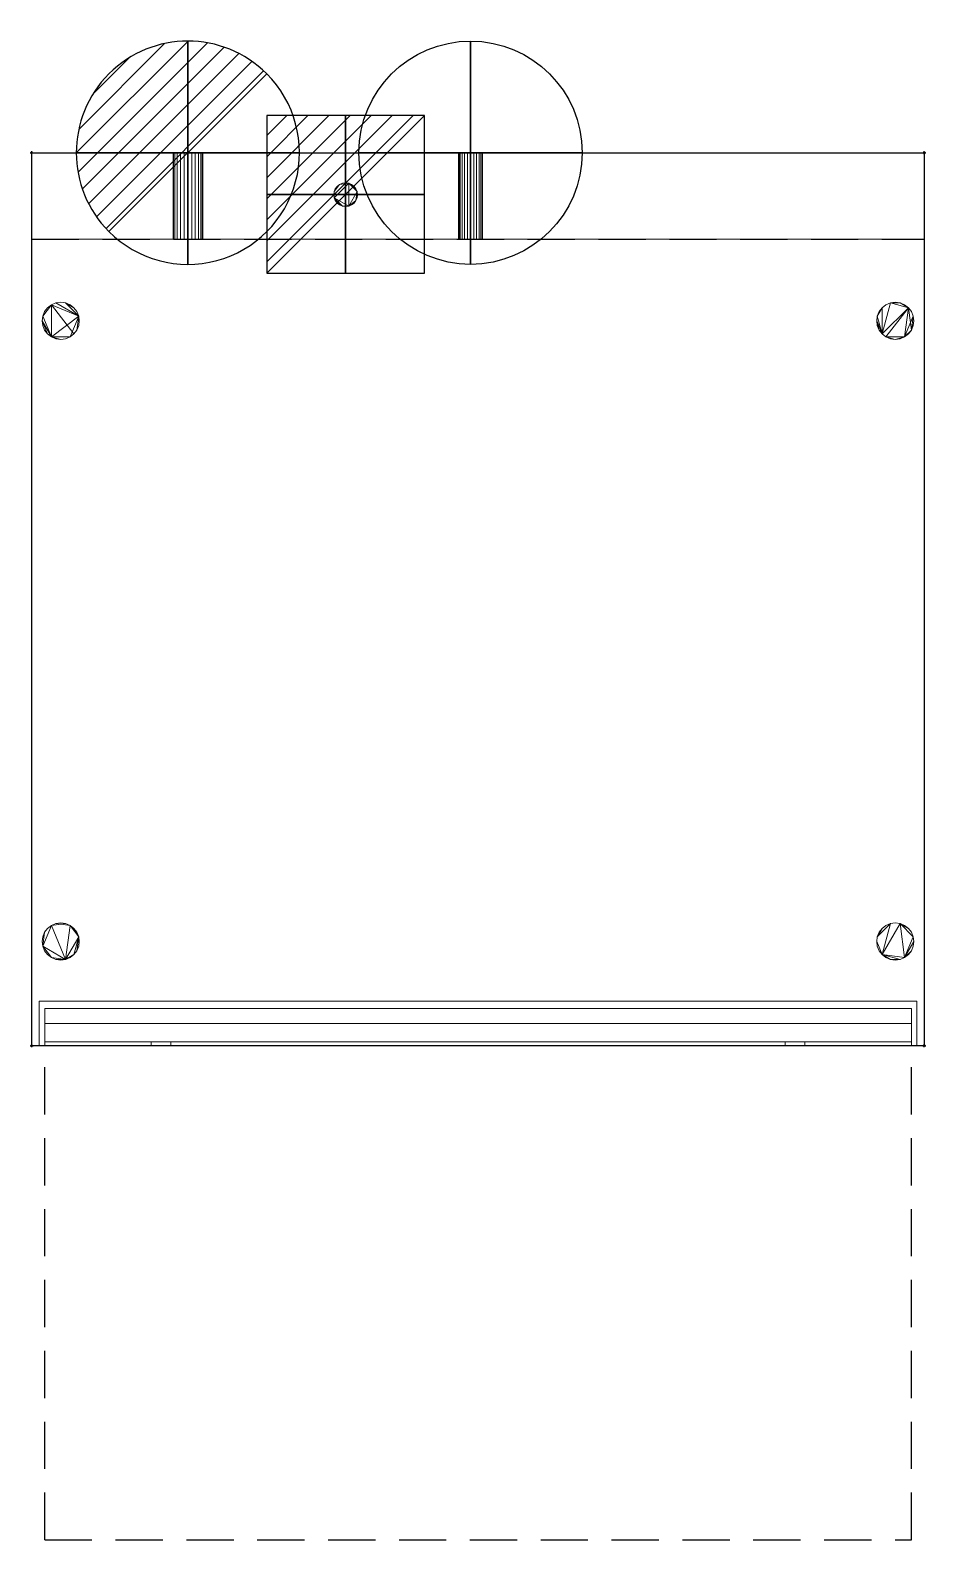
# Model space of a CAD drawing. Header units: millimetres. Extents: x -1 to 601, y -932 to 82.
import ezdxf

# ---------------------------------------------------------------- set-up
doc = ezdxf.new("R2010")
doc.units = ezdxf.units.MM
doc.header["$PDMODE"] = 34
doc.linetypes.add('NASCOSTA', pattern=[9.525, 6.35, -3.175])
for name, color, linetype in [('IQ_200_2D', 1, 'Continuous'), ('IQ_200_3D', 1, 'Continuous'), ('IQ_204_2D', 7, 'Continuous'), ('IQ_BLACK_3D', 250, 'Continuous'), ('IQ_BLUE_3D', 5, 'Continuous'), ('IQ_CON_COLDWATER_INT', 7, 'Continuous'), ('IQ_CON_DRAIN_INT', 7, 'Continuous'), ('IQ_CON_ELECTRICITY_INT', 7, 'Continuous'), ('IQ_DARKGREY_3D', 252, 'Continuous'), ('IQ_INS_3D', 3, 'Continuous')]:
    doc.layers.add(name, color=color, linetype=linetype)

# ---------------------------------------------------------------- blocks, each defined once
blk = doc.blocks.new('*X2')
at = {"color": 0}
for p, q in [((286.774344, 2204.447934), (296.618251, 2214.291842)), ((286.774344, 2205.862148), (295.204037, 2214.291842)), ((286.774344, 2207.276361), (293.789824, 2214.291842)), ((286.774344, 2208.690575), (292.37561, 2214.291842)), ((286.774344, 2210.104788), (290.961397, 2214.291842)), ((286.774344, 2211.519002), (289.547183, 2214.291842)), ((286.774344, 2212.933216), (288.13297, 2214.291842))]:
    blk.add_line(p, q, dxfattribs=at)
blk = doc.blocks.new('ELECTRICITY')
for p, q in [((2.121, 2.121), (-2.121, 2.121)), ((-2.121, 2.121), (-2.121, -2.121)), ((-2.121, -2.121), (2.121, 2.121)), ((2.121, -2.121), (2.121, 2.121)), ((-2.121, -2.121), (2.121, -2.121))]:
    blk.add_line(p, q)
at = {"extrusion": (-1, 0, 0)}
for p, q in [((0, -2.121, 2.121), (0, 2.121, 2.121)), ((0, 2.121, -2.121), (0, -2.121, -2.121)), ((0, 2.121, 2.121), (0, 2.121, -2.121)), ((0, 2.121, -2.121), (0, -2.121, 2.121)), ((0, -2.121, -2.121), (0, -2.121, 2.121))]:
    blk.add_line(p, q, dxfattribs=at)
at = {"extrusion": (0, -1, 0)}
for p, q in [((2.121, 0, 2.121), (-2.121, 0, 2.121)), ((-2.121, 0, -2.121), (2.121, 0, -2.121)), ((-2.121, 0, 2.121), (-2.121, 0, -2.121)), ((-2.121, 0, -2.121), (2.121, 0, 2.121)), ((2.121, 0, -2.121), (2.121, 0, 2.121))]:
    blk.add_line(p, q, dxfattribs=at)
at = {"xscale": 0.4000000000000909, "yscale": 0.4000000000000909, "zscale": 0.4000000000000909}
blk.add_blockref('*X2', (-116.831, -883.595), dxfattribs=at)
at = {"extrusion": (-1, 0, 0), "xscale": 0.3999999999999773, "yscale": 0.3999999999999773, "zscale": 0.3999999999999773}
blk.add_blockref('*X2', (-116.831, -883.595), dxfattribs=at)
at = {"extrusion": (0, -1, 0), "xscale": 0.4000000000000909, "yscale": 0.4000000000000909, "zscale": 0.4000000000000909}
blk.add_blockref('*X2', (-116.831, -883.595), dxfattribs=at)
blk = doc.blocks.new('*X3')
at = {"color": 0}
for p, q in [((313.99, 2209.04), (321.51, 2216.55)), ((314.11, 2207.74), (322.8, 2216.44)), ((314.16, 2210.62), (319.93, 2216.39)), ((314.4, 2206.62), (323.93, 2216.15)), ((314.82, 2205.62), (324.92, 2215.72)), ((315.1, 2212.98), (317.57, 2215.44)), ((315.35, 2204.74), (325.8, 2215.19)), ((315.99, 2203.96), (326.58, 2214.56))]:
    blk.add_line(p, q, dxfattribs=at)
blk = doc.blocks.new('drain')
blk.add_line((-2.121, -2.121), (2.121, 2.121))
at = {"extrusion": (-1, 0, 0)}
blk.add_line((0, 2.121, -2.121), (0, -2.121, 2.121), dxfattribs=at)
at = {"extrusion": (0, -1, 0)}
blk.add_line((-2.121, 0, -2.121), (2.121, 0, 2.121), dxfattribs=at)
for start, end in [(45, 225), (225, 45)]:
    blk.add_arc((0, 0), 3, start, end)
at = {"extrusion": (-1, 0, 0)}
for start, end in [(45, 225), (225, 45)]:
    blk.add_arc((0, 0), 3, start, end, dxfattribs=at)
at = {"extrusion": (0, -1, 0)}
for start, end in [(45, 225), (225, 45)]:
    blk.add_arc((0, 0), 3, start, end, dxfattribs=at)
at = {"xscale": 0.4000000000000909, "yscale": 0.4000000000000909, "zscale": 0.4000000000000909}
blk.add_blockref('*X3', (-128.597, -883.621), dxfattribs=at)
at = {"extrusion": (-1, 0, 0), "xscale": 0.3999999999999773, "yscale": 0.3999999999999773, "zscale": 0.3999999999999773}
blk.add_blockref('*X3', (-128.597, -883.621), dxfattribs=at)
at = {"extrusion": (0, -1, 0), "xscale": 0.4000000000000909, "yscale": 0.4000000000000909, "zscale": 0.4000000000000909}
blk.add_blockref('*X3', (-128.597, -883.621), dxfattribs=at)
blk = doc.blocks.new('A$C0DDC558E')
blk.add_circle((0, 0), 3)
at = {"extrusion": (-1, 0, 0)}
blk.add_circle((0, 0), 3, dxfattribs=at)
at = {"extrusion": (0, 1, 0)}
blk.add_circle((0, 0), 3, dxfattribs=at)

msp = doc.modelspace()

# ---------------------------------------------------------------- linework, layer by layer
at = {"layer": 'IQ_200_2D'}
for p, q in [((0, 0), (600, 0)), ((0, -600), (0, 0)), ((600, 0), (600, -600)), ((600, -600), (0, -600))]:
    msp.add_line(p, q, dxfattribs=at)
at = {"layer": 'IQ_204_2D', "linetype": 'NASCOSTA', "ltscale": 5}
for p, q in [((0, -58), (600, -58)), ((8.8, -932), (8.8, -600)), ((591.3, -932), (591.3, -600)), ((8.8, -932), (591.3, -932))]:
    msp.add_line(p, q, dxfattribs=at)
at = {"layer": 'IQ_INS_3D'}
for p in [(0, 0), (600, 0), (0, -600), (600, -600)]:
    msp.add_point(p, dxfattribs=at)

# ---------------------------------------------------------------- block references
at = {"layer": 'IQ_CON_COLDWATER_INT', "xscale": 25, "yscale": 25, "zscale": 25}
msp.add_blockref('A$C0DDC558E', (295, 0), dxfattribs=at)
at = {"layer": 'IQ_CON_DRAIN_INT', "xscale": 25, "yscale": 25, "zscale": 25}
msp.add_blockref('drain', (105, 0), dxfattribs=at)
at = {"layer": 'IQ_CON_ELECTRICITY_INT', "xscale": 25, "yscale": 25, "zscale": 25}
msp.add_blockref('ELECTRICITY', (211, -28), dxfattribs=at)

# ---------------------------------------------------------------- meshes
at = {"layer": 'IQ_200_3D', "lineweight": 9}
mesh = msp.add_polyface(dxfattribs=at)
corners = [(0, 0, 840), (0, -600, 840), (600, -600, 840), (600, 0, 840)]
mesh.append_faces([[corners[k] for k in face] for face in [(0, 1, 2, 3)]])
mesh = msp.add_polyface(dxfattribs=at)
corners = [(0, -600, 840), (0, 0, 840), (0, 0, 100), (0, -58, 100), (0, -58, 30), (0, -600, 30)]
mesh.append_faces([[corners[k] for k in face] for face in [(3, 0, 1, 2)]], dxfattribs={"vtx0": -1})
mesh.append_faces([[corners[k] for k in face] for face in [(5, 0, 3, 4)]], dxfattribs={"vtx1": -1})
mesh = msp.add_polyface(dxfattribs=at)
corners = [(0, 0, 100), (600, 0, 100), (600, -58, 100), (0, -58, 100)]
mesh.append_faces([[corners[k] for k in face] for face in [(0, 1, 2, 3)]])
mesh = msp.add_polyface(dxfattribs=at)
corners = [(600, 0, 840), (600, 0, 100), (0, 0, 100), (0, 0, 840)]
mesh.append_faces([[corners[k] for k in face] for face in [(0, 1, 2, 3)]])
mesh = msp.add_polyface(dxfattribs=at)
corners = [(105, 0, 85), (107.6, 0, 84.7), (110, 0, 83.7), (112.1, 0, 82.1), (113.7, 0, 80), (114.7, 0, 77.6), (115, 0, 75), (114.7, 0, 72.4), (113.7, 0, 70), (112.1, 0, 67.9), (110, 0, 66.3), (107.6, 0, 65.3), (105, 0, 65), (102.4, 0, 65.3), (100, 0, 66.3), (97.9, 0, 67.9), (96.3, 0, 70), (95.3, 0, 72.4), (95, 0, 75), (95.3, 0, 77.6), (96.3, 0, 80), (97.9, 0, 82.1), (100, 0, 83.7), (102.4, 0, 84.7)]
mesh.append_faces([[corners[k] for k in face] for face in [(9, 7, 8), (4, 2, 3), (15, 13, 14), (18, 15, 16, 17), (23, 21, 22)]], dxfattribs={"vtx0": -1})
mesh.append_faces([[corners[k] for k in face] for face in [(10, 15, 7, 9)]], dxfattribs={"vtx0": -1, "vtx1": -1, "vtx2": -1})
mesh.append_faces([[corners[k] for k in face] for face in [(21, 7, 15, 18)]], dxfattribs={"vtx0": -1, "vtx1": -1, "vtx2": -1, "vtx3": -1})
mesh.append_faces([[corners[k] for k in face] for face in [(4, 6, 7, 21), (21, 1, 2, 4)]], dxfattribs={"vtx0": -1, "vtx2": -1, "vtx3": -1})
mesh.append_faces([[corners[k] for k in face] for face in [(10, 11, 13, 15)]], dxfattribs={"vtx1": -1, "vtx2": -1, "vtx3": -1})
mesh.append_faces([[corners[k] for k in face] for face in [(4, 5, 6), (19, 20, 21, 18), (11, 12, 13)]], dxfattribs={"vtx2": -1})
mesh.append_faces([[corners[k] for k in face] for face in [(23, 0, 1, 21)]], dxfattribs={"vtx2": -1, "vtx3": -1})
mesh = msp.add_polyface(dxfattribs=at)
corners = [(105, -58, 65), (102.4, -58, 65.3), (100, -58, 66.3), (97.9, -58, 67.9), (96.3, -58, 70), (95.3, -58, 72.4), (95, -58, 75), (95.3, -58, 77.6), (96.3, -58, 80), (97.9, -58, 82.1), (100, -58, 83.7), (102.4, -58, 84.7), (105, -58, 85), (105, 0, 85), (102.4, 0, 84.7), (100, 0, 83.7), (97.9, 0, 82.1), (96.3, 0, 80), (95.3, 0, 77.6), (95, 0, 75), (95.3, 0, 72.4), (96.3, 0, 70), (97.9, 0, 67.9), (100, 0, 66.3), (102.4, 0, 65.3), (105, 0, 65)]
mesh.append_faces([[corners[k] for k in face] for face in [(13, 14, 11, 12), (0, 1, 24, 25)]], dxfattribs={"vtx1": -1})
mesh.append_faces([[corners[k] for k in face] for face in [(14, 15, 10, 11), (16, 17, 8, 9), (15, 16, 9, 10), (17, 18, 7, 8), (6, 7, 18, 19), (19, 20, 5, 6), (20, 21, 4, 5), (22, 23, 2, 3), (21, 22, 3, 4), (23, 24, 1, 2)]], dxfattribs={"vtx1": -1, "vtx3": -1})
mesh = msp.add_polyface(dxfattribs=at)
corners = [(105, -58, 85), (107.6, -58, 84.7), (110, -58, 83.7), (112.1, -58, 82.1), (113.7, -58, 80), (114.7, -58, 77.6), (115, -58, 75), (114.7, -58, 72.4), (113.7, -58, 70), (112.1, -58, 67.9), (110, -58, 66.3), (107.6, -58, 65.3), (105, -58, 65), (105, 0, 65), (107.6, 0, 65.3), (110, 0, 66.3), (112.1, 0, 67.9), (113.7, 0, 70), (114.7, 0, 72.4), (115, 0, 75), (114.7, 0, 77.6), (113.7, 0, 80), (112.1, 0, 82.1), (110, 0, 83.7), (107.6, 0, 84.7), (105, 0, 85)]
mesh.append_faces([[corners[k] for k in face] for face in [(3, 22, 23, 2), (24, 1, 2, 23)]], dxfattribs={"vtx0": -1, "vtx2": -1})
mesh.append_faces([[corners[k] for k in face] for face in [(13, 14, 11, 12), (0, 1, 24, 25)]], dxfattribs={"vtx1": -1})
mesh.append_faces([[corners[k] for k in face] for face in [(14, 15, 10, 11), (16, 17, 8, 9), (15, 16, 9, 10), (17, 18, 7, 8), (6, 7, 18, 19), (19, 20, 5, 6), (20, 21, 4, 5), (21, 22, 3, 4)]], dxfattribs={"vtx1": -1, "vtx3": -1})
mesh = msp.add_polyface(dxfattribs=at)
corners = [(295, 0, 83), (297.1, 0, 82.7), (299, 0, 81.9), (300.7, 0, 80.7), (301.9, 0, 79), (302.7, 0, 77.1), (303, 0, 75), (302.7, 0, 72.9), (301.9, 0, 71), (300.7, 0, 69.3), (299, 0, 68.1), (297.1, 0, 67.3), (295, 0, 67), (292.9, 0, 67.3), (291, 0, 68.1), (289.3, 0, 69.3), (288.1, 0, 71), (287.3, 0, 72.9), (287, 0, 75), (287.3, 0, 77.1), (288.1, 0, 79), (289.3, 0, 80.7), (291, 0, 81.9), (292.9, 0, 82.7)]
mesh.append_faces([[corners[k] for k in face] for face in [(16, 14, 15)]], dxfattribs={"vtx0": -1})
mesh.append_faces([[corners[k] for k in face] for face in [(12, 16, 17, 20)]], dxfattribs={"vtx0": -1, "vtx2": -1, "vtx3": -1})
mesh.append_faces([[corners[k] for k in face] for face in [(10, 11, 8, 9), (19, 20, 17, 18)]], dxfattribs={"vtx1": -1})
mesh.append_faces([[corners[k] for k in face] for face in [(0, 1, 20, 23), (11, 12, 8)]], dxfattribs={"vtx1": -1, "vtx2": -1})
mesh.append_faces([[corners[k] for k in face] for face in [(7, 8, 12, 2), (1, 2, 12, 20)]], dxfattribs={"vtx1": -1, "vtx2": -1, "vtx3": -1})
mesh.append_faces([[corners[k] for k in face] for face in [(21, 22, 23, 20)]], dxfattribs={"vtx2": -1})
mesh.append_faces([[corners[k] for k in face] for face in [(5, 6, 7, 2), (12, 13, 14, 16)]], dxfattribs={"vtx2": -1, "vtx3": -1})
mesh.append_faces([[corners[k] for k in face] for face in [(2, 3, 4, 5)]], dxfattribs={"vtx3": -1})
mesh = msp.add_polyface(dxfattribs=at)
corners = [(295, -58, 67), (292.9, -58, 67.3), (291, -58, 68.1), (289.3, -58, 69.3), (288.1, -58, 71), (287.3, -58, 72.9), (287, -58, 75), (287.3, -58, 77.1), (288.1, -58, 79), (289.3, -58, 80.7), (291, -58, 81.9), (292.9, -58, 82.7), (295, -58, 83), (295, 0, 83), (292.9, 0, 82.7), (291, 0, 81.9), (289.3, 0, 80.7), (288.1, 0, 79), (287.3, 0, 77.1), (287, 0, 75), (287.3, 0, 72.9), (288.1, 0, 71), (289.3, 0, 69.3), (291, 0, 68.1), (292.9, 0, 67.3), (295, 0, 67)]
mesh.append_faces([[corners[k] for k in face] for face in [(13, 14, 11, 12), (0, 1, 24, 25)]], dxfattribs={"vtx1": -1})
mesh.append_faces([[corners[k] for k in face] for face in [(14, 15, 10, 11), (16, 17, 8, 9), (15, 16, 9, 10), (17, 18, 7, 8), (6, 7, 18, 19), (19, 20, 5, 6), (20, 21, 4, 5), (22, 23, 2, 3), (21, 22, 3, 4), (23, 24, 1, 2)]], dxfattribs={"vtx1": -1, "vtx3": -1})
mesh = msp.add_polyface(dxfattribs=at)
corners = [(295, -58, 83), (297.1, -58, 82.7), (299, -58, 81.9), (300.7, -58, 80.7), (301.9, -58, 79), (302.7, -58, 77.1), (303, -58, 75), (302.7, -58, 72.9), (301.9, -58, 71), (300.7, -58, 69.3), (299, -58, 68.1), (297.1, -58, 67.3), (295, -58, 67), (295, 0, 67), (297.1, 0, 67.3), (299, 0, 68.1), (300.7, 0, 69.3), (301.9, 0, 71), (302.7, 0, 72.9), (303, 0, 75), (302.7, 0, 77.1), (301.9, 0, 79), (300.7, 0, 80.7), (299, 0, 81.9), (297.1, 0, 82.7), (295, 0, 83)]
mesh.append_faces([[corners[k] for k in face] for face in [(3, 22, 23, 2), (24, 1, 2, 23)]], dxfattribs={"vtx0": -1, "vtx2": -1})
mesh.append_faces([[corners[k] for k in face] for face in [(13, 14, 11, 12), (0, 1, 24, 25)]], dxfattribs={"vtx1": -1})
mesh.append_faces([[corners[k] for k in face] for face in [(14, 15, 10, 11), (16, 17, 8, 9), (15, 16, 9, 10), (17, 18, 7, 8), (6, 7, 18, 19), (19, 20, 5, 6), (20, 21, 4, 5), (21, 22, 3, 4)]], dxfattribs={"vtx1": -1, "vtx3": -1})
mesh = msp.add_polyface(dxfattribs=at)
corners = [(600, 0, 840), (600, -600, 840), (600, -600, 30), (600, -58, 30), (600, -58, 100), (600, 0, 100)]
mesh.append_faces([[corners[k] for k in face] for face in [(0, 4, 5)]], dxfattribs={"vtx0": -1})
mesh.append_faces([[corners[k] for k in face] for face in [(4, 0, 1, 2)]], dxfattribs={"vtx0": -1, "vtx3": -1})
mesh.append_faces([[corners[k] for k in face] for face in [(3, 4, 2)]], dxfattribs={"vtx1": -1})
mesh = msp.add_polyface(dxfattribs=at)
corners = [(211, -20.2, 90), (213.1, -20.5, 90), (215, -21.3, 90), (216.7, -22.6, 90), (217.9, -24.2, 90), (218.7, -26.1, 90), (219, -28.2, 90), (218.7, -30.3, 90), (217.9, -32.2, 90), (216.7, -33.9, 90), (215, -35.1, 90), (213.1, -35.9, 90), (211, -36.2, 90), (208.9, -35.9, 90), (207, -35.1, 90), (205.3, -33.9, 90), (204.1, -32.2, 90), (203.3, -30.3, 90), (203, -28.2, 90), (203.3, -26.1, 90), (204.1, -24.2, 90), (205.3, -22.6, 90), (207, -21.3, 90), (208.9, -20.5, 90)]
mesh.append_faces([[corners[k] for k in face] for face in [(16, 14, 15)]], dxfattribs={"vtx0": -1})
mesh.append_faces([[corners[k] for k in face] for face in [(5, 8, 11, 1), (17, 1, 11, 13), (22, 1, 17, 19)]], dxfattribs={"vtx0": -1, "vtx1": -1, "vtx2": -1, "vtx3": -1})
mesh.append_faces([[corners[k] for k in face] for face in [(5, 1, 2), (17, 13, 14, 16)]], dxfattribs={"vtx0": -1, "vtx2": -1})
mesh.append_faces([[corners[k] for k in face] for face in [(18, 19, 17)]], dxfattribs={"vtx1": -1})
mesh.append_faces([[corners[k] for k in face] for face in [(9, 10, 11, 8), (23, 0, 1, 22), (20, 21, 22, 19), (11, 12, 13)]], dxfattribs={"vtx2": -1})
mesh.append_faces([[corners[k] for k in face] for face in [(5, 6, 7, 8), (2, 3, 4, 5)]], dxfattribs={"vtx3": -1})
mesh = msp.add_polyface(dxfattribs=at)
corners = [(211, -20.2, 100), (208.9, -20.5, 100), (207, -21.3, 100), (205.3, -22.6, 100), (204.1, -24.2, 100), (203.3, -26.1, 100), (203, -28.2, 100), (203.3, -30.3, 100), (204.1, -32.2, 100), (205.3, -33.9, 100), (207, -35.1, 100), (208.9, -35.9, 100), (211, -36.2, 100), (213.1, -35.9, 100), (215, -35.1, 100), (216.7, -33.9, 100), (217.9, -32.2, 100), (218.7, -30.3, 100), (219, -28.2, 100), (218.7, -26.1, 100), (217.9, -24.2, 100), (216.7, -22.6, 100), (215, -21.3, 100), (213.1, -20.5, 100)]
mesh.append_faces([[corners[k] for k in face] for face in [(10, 7, 8, 9), (13, 11, 12)]], dxfattribs={"vtx0": -1})
mesh.append_faces([[corners[k] for k in face] for face in [(23, 7, 13)]], dxfattribs={"vtx0": -1, "vtx1": -1, "vtx2": -1})
mesh.append_faces([[corners[k] for k in face] for face in [(7, 23, 2, 5)]], dxfattribs={"vtx0": -1, "vtx1": -1, "vtx2": -1, "vtx3": -1})
mesh.append_faces([[corners[k] for k in face] for face in [(7, 10, 11, 13)]], dxfattribs={"vtx0": -1, "vtx2": -1, "vtx3": -1})
mesh.append_faces([[corners[k] for k in face] for face in [(4, 5, 2, 3), (1, 2, 23, 0), (18, 19, 17), (22, 23, 20, 21)]], dxfattribs={"vtx1": -1})
mesh.append_faces([[corners[k] for k in face] for face in [(16, 17, 19, 13), (19, 20, 23, 13)]], dxfattribs={"vtx1": -1, "vtx2": -1, "vtx3": -1})
mesh.append_faces([[corners[k] for k in face] for face in [(5, 6, 7)]], dxfattribs={"vtx2": -1})
mesh.append_faces([[corners[k] for k in face] for face in [(13, 14, 15, 16)]], dxfattribs={"vtx3": -1})
mesh = msp.add_polyface(dxfattribs=at)
corners = [(211, -36.2, 100), (208.9, -35.9, 100), (207, -35.1, 100), (205.3, -33.9, 100), (204.1, -32.2, 100), (203.3, -30.3, 100), (203, -28.2, 100), (203.3, -26.1, 100), (204.1, -24.2, 100), (205.3, -22.6, 100), (207, -21.3, 100), (208.9, -20.5, 100), (211, -20.2, 100), (211, -20.2, 90), (208.9, -20.5, 90), (207, -21.3, 90), (205.3, -22.6, 90), (204.1, -24.2, 90), (203.3, -26.1, 90), (203, -28.2, 90), (203.3, -30.3, 90), (204.1, -32.2, 90), (205.3, -33.9, 90), (207, -35.1, 90), (208.9, -35.9, 90), (211, -36.2, 90)]
mesh.append_faces([[corners[k] for k in face] for face in [(13, 14, 11, 12), (0, 1, 24, 25)]], dxfattribs={"vtx1": -1})
mesh.append_faces([[corners[k] for k in face] for face in [(14, 15, 10, 11), (16, 17, 8, 9), (15, 16, 9, 10), (17, 18, 7, 8), (6, 7, 18, 19), (19, 20, 5, 6), (20, 21, 4, 5), (22, 23, 2, 3), (21, 22, 3, 4), (23, 24, 1, 2)]], dxfattribs={"vtx1": -1, "vtx3": -1})
mesh = msp.add_polyface(dxfattribs=at)
corners = [(211, -20.2, 100), (213.1, -20.5, 100), (215, -21.3, 100), (216.7, -22.6, 100), (217.9, -24.2, 100), (218.7, -26.1, 100), (219, -28.2, 100), (218.7, -30.3, 100), (217.9, -32.2, 100), (216.7, -33.9, 100), (215, -35.1, 100), (213.1, -35.9, 100), (211, -36.2, 100), (211, -36.2, 90), (213.1, -35.9, 90), (215, -35.1, 90), (216.7, -33.9, 90), (217.9, -32.2, 90), (218.7, -30.3, 90), (219, -28.2, 90), (218.7, -26.1, 90), (217.9, -24.2, 90), (216.7, -22.6, 90), (215, -21.3, 90), (213.1, -20.5, 90), (211, -20.2, 90)]
mesh.append_faces([[corners[k] for k in face] for face in [(13, 14, 11, 12), (0, 1, 24, 25)]], dxfattribs={"vtx1": -1})
mesh.append_faces([[corners[k] for k in face] for face in [(14, 15, 10, 11), (16, 17, 8, 9), (15, 16, 9, 10), (17, 18, 7, 8), (6, 7, 18, 19), (19, 20, 5, 6), (20, 21, 4, 5), (22, 23, 2, 3), (21, 22, 3, 4), (23, 24, 1, 2)]], dxfattribs={"vtx1": -1, "vtx3": -1})
mesh = msp.add_polyface(dxfattribs=at)
corners = [(0, -600, 30), (0, -58, 30), (600, -58, 30), (600, -600, 30)]
mesh.append_faces([[corners[k] for k in face] for face in [(0, 1, 2, 3)]])
mesh = msp.add_polyface(dxfattribs=at)
corners = [(0, -58, 30), (0, -58, 100), (600, -58, 100), (600, -58, 30)]
mesh.append_faces([[corners[k] for k in face] for face in [(0, 1, 2, 3)]])
mesh = msp.add_polyface(dxfattribs=at)
corners = [(105, -58, 85), (102.4, -58, 84.7), (100, -58, 83.7), (97.9, -58, 82.1), (96.3, -58, 80), (95.3, -58, 77.6), (95, -58, 75), (95.3, -58, 72.4), (96.3, -58, 70), (97.9, -58, 67.9), (100, -58, 66.3), (102.4, -58, 65.3), (105, -58, 65), (107.6, -58, 65.3), (110, -58, 66.3), (112.1, -58, 67.9), (113.7, -58, 70), (114.7, -58, 72.4), (115, -58, 75), (114.7, -58, 77.6), (113.7, -58, 80), (112.1, -58, 82.1), (110, -58, 83.7), (107.6, -58, 84.7)]
mesh.append_faces([[corners[k] for k in face] for face in [(11, 9, 10), (17, 15, 16), (22, 20, 21)]], dxfattribs={"vtx0": -1})
mesh.append_faces([[corners[k] for k in face] for face in [(3, 6, 9)]], dxfattribs={"vtx0": -1, "vtx1": -1, "vtx2": -1})
mesh.append_faces([[corners[k] for k in face] for face in [(17, 3, 9, 11)]], dxfattribs={"vtx0": -1, "vtx1": -1, "vtx2": -1, "vtx3": -1})
mesh.append_faces([[corners[k] for k in face] for face in [(17, 11, 14, 15), (20, 3, 17, 18)]], dxfattribs={"vtx0": -1, "vtx1": -1, "vtx3": -1})
mesh.append_faces([[corners[k] for k in face] for face in [(0, 1, 23)]], dxfattribs={"vtx1": -1})
mesh.append_faces([[corners[k] for k in face] for face in [(22, 23, 3, 20)]], dxfattribs={"vtx1": -1, "vtx2": -1, "vtx3": -1})
mesh.append_faces([[corners[k] for k in face] for face in [(18, 19, 20)]], dxfattribs={"vtx2": -1})
mesh.append_faces([[corners[k] for k in face] for face in [(1, 2, 3, 23)]], dxfattribs={"vtx2": -1, "vtx3": -1})
mesh.append_faces([[corners[k] for k in face] for face in [(6, 7, 8, 9), (3, 4, 5, 6), (11, 12, 13, 14)]], dxfattribs={"vtx3": -1})
mesh = msp.add_polyface(dxfattribs=at)
corners = [(295, -58, 83), (292.9, -58, 82.7), (291, -58, 81.9), (289.3, -58, 80.7), (288.1, -58, 79), (287.3, -58, 77.1), (287, -58, 75), (287.3, -58, 72.9), (288.1, -58, 71), (289.3, -58, 69.3), (291, -58, 68.1), (292.9, -58, 67.3), (295, -58, 67), (297.1, -58, 67.3), (299, -58, 68.1), (300.7, -58, 69.3), (301.9, -58, 71), (302.7, -58, 72.9), (303, -58, 75), (302.7, -58, 77.1), (301.9, -58, 79), (300.7, -58, 80.7), (299, -58, 81.9), (297.1, -58, 82.7)]
mesh.append_faces([[corners[k] for k in face] for face in [(10, 7, 8, 9), (7, 5, 6), (16, 13, 14, 15), (19, 17, 18)]], dxfattribs={"vtx0": -1})
mesh.append_faces([[corners[k] for k in face] for face in [(13, 16, 12)]], dxfattribs={"vtx0": -1, "vtx1": -1})
mesh.append_faces([[corners[k] for k in face] for face in [(23, 4, 12, 22), (17, 19, 12, 16), (22, 12, 19)]], dxfattribs={"vtx0": -1, "vtx1": -1, "vtx2": -1})
mesh.append_faces([[corners[k] for k in face] for face in [(7, 12, 4, 5)]], dxfattribs={"vtx0": -1, "vtx1": -1, "vtx3": -1})
mesh.append_faces([[corners[k] for k in face] for face in [(0, 1, 4, 23)]], dxfattribs={"vtx1": -1, "vtx2": -1})
mesh.append_faces([[corners[k] for k in face] for face in [(20, 21, 22, 19)]], dxfattribs={"vtx2": -1})
mesh.append_faces([[corners[k] for k in face] for face in [(10, 11, 12, 7)]], dxfattribs={"vtx2": -1, "vtx3": -1})
mesh.append_faces([[corners[k] for k in face] for face in [(1, 2, 3, 4)]], dxfattribs={"vtx3": -1})
mesh = msp.add_polyface(dxfattribs=at)
corners = [(7, -113, 30), (7.4, -116.2, 30), (8.7, -119.3, 30), (10.7, -121.8, 30), (13.3, -123.8, 30), (16.3, -125.1, 30), (19.5, -125.5, 30), (22.7, -125.1, 30), (25.8, -123.8, 30), (28.3, -121.8, 30), (30.3, -119.3, 30), (31.6, -116.2, 30), (32, -113, 30), (31.6, -109.8, 30), (30.3, -106.8, 30), (28.3, -104.2, 30), (25.8, -102.2, 30), (22.7, -100.9, 30), (19.5, -100.5, 30), (16.3, -100.9, 30), (13.3, -102.2, 30), (10.7, -104.2, 30), (8.7, -106.8, 30), (7.4, -109.8, 30), (568, -113, 30), (568.4, -116.2, 30), (569.7, -119.3, 30), (571.7, -121.8, 30), (574.2, -123.8, 30), (577.3, -125.1, 30), (580.5, -125.5, 30), (583.7, -125.1, 30), (586.7, -123.8, 30), (589.3, -121.8, 30), (591.3, -119.3, 30), (592.6, -116.2, 30), (593, -113, 30), (592.6, -109.8, 30), (591.3, -106.8, 30), (589.3, -104.2, 30), (586.7, -102.2, 30), (583.7, -100.9, 30), (580.5, -100.5, 30), (577.3, -100.9, 30), (574.2, -102.2, 30), (571.7, -104.2, 30), (569.7, -106.8, 30), (568.4, -109.8, 30), (7, -530, 30), (7.4, -533.2, 30), (8.7, -536.3, 30), (10.7, -538.8, 30), (13.3, -540.8, 30), (16.3, -542.1, 30), (19.5, -542.5, 30), (22.7, -542.1, 30), (25.8, -540.8, 30), (28.3, -538.8, 30), (30.3, -536.3, 30), (31.6, -533.2, 30), (32, -530, 30), (31.6, -526.8, 30), (30.3, -523.8, 30), (28.3, -521.2, 30), (25.8, -519.2, 30), (22.7, -517.9, 30), (19.5, -517.5, 30), (16.3, -517.9, 30), (13.3, -519.2, 30), (10.7, -521.2, 30), (8.7, -523.8, 30), (7.4, -526.8, 30), (568, -530, 30), (568.4, -533.2, 30), (569.7, -536.3, 30), (571.7, -538.8, 30), (574.2, -540.8, 30), (577.3, -542.1, 30), (580.5, -542.5, 30), (583.7, -542.1, 30), (586.7, -540.8, 30), (589.3, -538.8, 30), (591.3, -536.3, 30), (592.6, -533.2, 30), (593, -530, 30), (592.6, -526.8, 30), (591.3, -523.8, 30), (589.3, -521.2, 30), (586.7, -519.2, 30), (583.7, -517.9, 30), (580.5, -517.5, 30), (577.3, -517.9, 30), (574.2, -519.2, 30), (571.7, -521.2, 30), (569.7, -523.8, 30), (568.4, -526.8, 30)]
mesh.append_faces([[corners[k] for k in face] for face in [(6, 4, 5), (17, 15, 16), (30, 28, 29), (41, 39, 40), (47, 45, 46), (64, 61, 62, 63), (67, 64, 65, 66), (49, 70, 71, 48), (82, 80, 81), (77, 75, 76), (89, 87, 88), (95, 93, 94)]], dxfattribs={"vtx0": -1})
mesh.append_faces([[corners[k] for k in face] for face in [(19, 13, 17, 18), (91, 75, 89, 90)]], dxfattribs={"vtx0": -1, "vtx1": -1})
mesh.append_faces([[corners[k] for k in face] for face in [(20, 23, 4), (28, 32, 39, 27), (68, 55, 64, 67), (55, 61, 64)]], dxfattribs={"vtx0": -1, "vtx1": -1, "vtx2": -1})
mesh.append_faces([[corners[k] for k in face] for face in [(43, 27, 39, 41), (55, 68, 49, 52)]], dxfattribs={"vtx0": -1, "vtx1": -1, "vtx2": -1, "vtx3": -1})
mesh.append_faces([[corners[k] for k in face] for face in [(20, 4, 8, 9)]], dxfattribs={"vtx0": -1, "vtx1": -1, "vtx3": -1})
mesh.append_faces([[corners[k] for k in face] for face in [(0, 3, 4, 23), (13, 19, 20)]], dxfattribs={"vtx0": -1, "vtx2": -1})
mesh.append_faces([[corners[k] for k in face] for face in [(20, 9, 10, 13), (75, 79, 80, 89), (80, 84, 85, 89)]], dxfattribs={"vtx0": -1, "vtx2": -1, "vtx3": -1})
mesh.append_faces([[corners[k] for k in face] for face in [(42, 43, 41)]], dxfattribs={"vtx1": -1})
mesh.append_faces([[corners[k] for k in face] for face in [(57, 58, 61), (83, 84, 80, 82)]], dxfattribs={"vtx1": -1, "vtx2": -1})
mesh.append_faces([[corners[k] for k in face] for face in [(47, 24, 27, 45), (95, 72, 75, 91)]], dxfattribs={"vtx1": -1, "vtx2": -1, "vtx3": -1})
mesh.append_faces([[corners[k] for k in face] for face in [(1, 2, 3, 0), (21, 22, 23, 20), (53, 54, 55, 52)]], dxfattribs={"vtx2": -1})
mesh.append_faces([[corners[k] for k in face] for face in [(6, 7, 8, 4), (13, 14, 15, 17), (30, 31, 32, 28), (32, 33, 34, 37), (37, 38, 39, 32), (43, 44, 45, 27), (55, 56, 57, 61), (68, 69, 70, 49), (77, 78, 79, 75), (85, 86, 87, 89), (91, 92, 93, 95)]], dxfattribs={"vtx2": -1, "vtx3": -1})
mesh.append_faces([[corners[k] for k in face] for face in [(10, 11, 12, 13), (34, 35, 36, 37), (24, 25, 26, 27), (58, 59, 60, 61), (49, 50, 51, 52), (72, 73, 74, 75)]], dxfattribs={"vtx3": -1})
mesh = msp.add_polyface(dxfattribs=at)
corners = [(7, -113, 0), (7.4, -109.8, 0), (8.7, -106.8, 0), (10.7, -104.2, 0), (13.3, -102.2, 0), (16.3, -100.9, 0), (19.5, -100.5, 0), (22.7, -100.9, 0), (25.8, -102.2, 0), (28.3, -104.2, 0), (30.3, -106.8, 0), (31.6, -109.8, 0), (32, -113, 0), (31.6, -116.2, 0), (30.3, -119.3, 0), (28.3, -121.8, 0), (25.8, -123.8, 0), (22.7, -125.1, 0), (19.5, -125.5, 0), (16.3, -125.1, 0), (13.3, -123.8, 0), (10.7, -121.8, 0), (8.7, -119.3, 0), (7.4, -116.2, 0), (568, -113, 0), (568.4, -109.8, 0), (569.7, -106.8, 0), (571.7, -104.2, 0), (574.2, -102.2, 0), (577.3, -100.9, 0), (580.5, -100.5, 0), (583.7, -100.9, 0), (586.7, -102.2, 0), (589.3, -104.2, 0), (591.3, -106.8, 0), (592.6, -109.8, 0), (593, -113, 0), (592.6, -116.2, 0), (591.3, -119.3, 0), (589.3, -121.8, 0), (586.7, -123.8, 0), (583.7, -125.1, 0), (580.5, -125.5, 0), (577.3, -125.1, 0), (574.2, -123.8, 0), (571.7, -121.8, 0), (569.7, -119.3, 0), (568.4, -116.2, 0), (7, -530, 0), (7.4, -526.8, 0), (8.7, -523.8, 0), (10.7, -521.2, 0), (13.3, -519.2, 0), (16.3, -517.9, 0), (19.5, -517.5, 0), (22.7, -517.9, 0), (25.8, -519.2, 0), (28.3, -521.2, 0), (30.3, -523.8, 0), (31.6, -526.8, 0), (32, -530, 0), (31.6, -533.2, 0), (30.3, -536.3, 0), (28.3, -538.8, 0), (25.8, -540.8, 0), (22.7, -542.1, 0), (19.5, -542.5, 0), (16.3, -542.1, 0), (13.3, -540.8, 0), (10.7, -538.8, 0), (8.7, -536.3, 0), (7.4, -533.2, 0), (568, -530, 0), (568.4, -526.8, 0), (569.7, -523.8, 0), (571.7, -521.2, 0), (574.2, -519.2, 0), (577.3, -517.9, 0), (580.5, -517.5, 0), (583.7, -517.9, 0), (586.7, -519.2, 0), (589.3, -521.2, 0), (591.3, -523.8, 0), (592.6, -526.8, 0), (593, -530, 0), (592.6, -533.2, 0), (591.3, -536.3, 0), (589.3, -538.8, 0), (586.7, -540.8, 0), (583.7, -542.1, 0), (580.5, -542.5, 0), (577.3, -542.1, 0), (574.2, -540.8, 0), (571.7, -538.8, 0), (569.7, -536.3, 0), (568.4, -533.2, 0)]
mesh.append_faces([[corners[k] for k in face] for face in [(9, 7, 8), (20, 18, 19), (33, 31, 32), (40, 38, 39), (42, 40, 41), (24, 46, 47), (81, 79, 80), (75, 73, 74), (88, 86, 87), (93, 91, 92)]], dxfattribs={"vtx0": -1})
mesh.append_faces([[corners[k] for k in face] for face in [(11, 16, 20), (45, 29, 33, 44), (65, 71, 52)]], dxfattribs={"vtx0": -1, "vtx1": -1, "vtx2": -1})
mesh.append_faces([[corners[k] for k in face] for face in [(33, 38, 40, 44), (65, 56, 59, 63), (79, 83, 88, 93)]], dxfattribs={"vtx0": -1, "vtx1": -1, "vtx2": -1, "vtx3": -1})
mesh.append_faces([[corners[k] for k in face] for face in [(0, 20, 21)]], dxfattribs={"vtx0": -1, "vtx2": -1})
mesh.append_faces([[corners[k] for k in face] for face in [(20, 0, 1, 4), (52, 55, 56, 65), (65, 67, 68, 71), (93, 72, 73, 77), (93, 88, 89, 91)]], dxfattribs={"vtx0": -1, "vtx2": -1, "vtx3": -1})
mesh.append_faces([[corners[k] for k in face] for face in [(11, 14, 15, 16), (88, 84, 85, 86)]], dxfattribs={"vtx0": -1, "vtx3": -1})
mesh.append_faces([[corners[k] for k in face] for face in [(3, 4, 1, 2), (58, 59, 56, 57), (49, 50, 71, 48), (66, 67, 65), (90, 91, 89)]], dxfattribs={"vtx1": -1})
mesh.append_faces([[corners[k] for k in face] for face in [(62, 63, 59), (83, 84, 88)]], dxfattribs={"vtx1": -1, "vtx2": -1})
mesh.append_faces([[corners[k] for k in face] for face in [(4, 5, 11, 20)]], dxfattribs={"vtx1": -1, "vtx2": -1, "vtx3": -1})
mesh.append_faces([[corners[k] for k in face] for face in [(24, 25, 45, 46)]], dxfattribs={"vtx1": -1, "vtx3": -1})
mesh.append_faces([[corners[k] for k in face] for face in [(12, 13, 14, 11), (36, 37, 38, 35), (53, 54, 55, 52), (60, 61, 62, 59), (63, 64, 65), (69, 70, 71, 68), (94, 95, 72, 93)]], dxfattribs={"vtx2": -1})
mesh.append_faces([[corners[k] for k in face] for face in [(5, 6, 7, 11), (9, 10, 11, 7), (16, 17, 18, 20), (29, 30, 31, 33), (33, 34, 35, 38), (27, 28, 29, 45), (25, 26, 27, 45), (42, 43, 44, 40), (50, 51, 52, 71), (77, 78, 79, 93), (81, 82, 83, 79), (75, 76, 77, 73)]], dxfattribs={"vtx2": -1, "vtx3": -1})
mesh.append_faces([[corners[k] for k in face] for face in [(21, 22, 23, 0)]], dxfattribs={"vtx3": -1})
mesh = msp.add_polyface(dxfattribs=at)
corners = [(7, -113, 30), (7.4, -109.8, 30), (8.7, -106.8, 30), (10.7, -104.2, 30), (13.3, -102.2, 30), (16.3, -100.9, 30), (19.5, -100.5, 30), (22.7, -100.9, 30), (25.8, -102.2, 30), (28.3, -104.2, 30), (30.3, -106.8, 30), (31.6, -109.8, 30), (32, -113, 30), (32, -113, 0), (31.6, -109.8, 0), (30.3, -106.8, 0), (28.3, -104.2, 0), (25.8, -102.2, 0), (22.7, -100.9, 0), (19.5, -100.5, 0), (16.3, -100.9, 0), (13.3, -102.2, 0), (10.7, -104.2, 0), (8.7, -106.8, 0), (7.4, -109.8, 0), (7, -113, 0)]
mesh.append_faces([[corners[k] for k in face] for face in [(13, 14, 11, 12), (0, 1, 24, 25)]], dxfattribs={"vtx1": -1})
mesh.append_faces([[corners[k] for k in face] for face in [(14, 15, 10, 11), (16, 17, 8, 9), (15, 16, 9, 10), (17, 18, 7, 8), (6, 7, 18, 19), (19, 20, 5, 6), (20, 21, 4, 5), (22, 23, 2, 3), (21, 22, 3, 4), (23, 24, 1, 2)]], dxfattribs={"vtx1": -1, "vtx3": -1})
mesh = msp.add_polyface(dxfattribs=at)
corners = [(568, -113, 30), (568.4, -109.8, 30), (569.7, -106.8, 30), (571.7, -104.2, 30), (574.2, -102.2, 30), (577.3, -100.9, 30), (580.5, -100.5, 30), (583.7, -100.9, 30), (586.7, -102.2, 30), (589.3, -104.2, 30), (591.3, -106.8, 30), (592.6, -109.8, 30), (593, -113, 30), (593, -113, 0), (592.6, -109.8, 0), (591.3, -106.8, 0), (589.3, -104.2, 0), (586.7, -102.2, 0), (583.7, -100.9, 0), (580.5, -100.5, 0), (577.3, -100.9, 0), (574.2, -102.2, 0), (571.7, -104.2, 0), (569.7, -106.8, 0), (568.4, -109.8, 0), (568, -113, 0)]
mesh.append_faces([[corners[k] for k in face] for face in [(13, 14, 11, 12), (0, 1, 24, 25)]], dxfattribs={"vtx1": -1})
mesh.append_faces([[corners[k] for k in face] for face in [(14, 15, 10, 11), (16, 17, 8, 9), (15, 16, 9, 10), (17, 18, 7, 8), (6, 7, 18, 19), (19, 20, 5, 6), (20, 21, 4, 5), (22, 23, 2, 3), (21, 22, 3, 4), (23, 24, 1, 2)]], dxfattribs={"vtx1": -1, "vtx3": -1})
mesh = msp.add_polyface(dxfattribs=at)
corners = [(32, -113, 30), (31.6, -116.2, 30), (30.3, -119.3, 30), (28.3, -121.8, 30), (25.8, -123.8, 30), (22.7, -125.1, 30), (19.5, -125.5, 30), (16.3, -125.1, 30), (13.3, -123.8, 30), (10.7, -121.8, 30), (8.7, -119.3, 30), (7.4, -116.2, 30), (7, -113, 30), (7, -113, 0), (7.4, -116.2, 0), (8.7, -119.3, 0), (10.7, -121.8, 0), (13.3, -123.8, 0), (16.3, -125.1, 0), (19.5, -125.5, 0), (22.7, -125.1, 0), (25.8, -123.8, 0), (28.3, -121.8, 0), (30.3, -119.3, 0), (31.6, -116.2, 0), (32, -113, 0)]
mesh.append_faces([[corners[k] for k in face] for face in [(13, 14, 11, 12), (0, 1, 24, 25)]], dxfattribs={"vtx1": -1})
mesh.append_faces([[corners[k] for k in face] for face in [(14, 15, 10, 11), (16, 17, 8, 9), (15, 16, 9, 10), (17, 18, 7, 8), (6, 7, 18, 19), (19, 20, 5, 6), (20, 21, 4, 5), (22, 23, 2, 3), (21, 22, 3, 4), (23, 24, 1, 2)]], dxfattribs={"vtx1": -1, "vtx3": -1})
mesh = msp.add_polyface(dxfattribs=at)
corners = [(593, -113, 30), (592.6, -116.2, 30), (591.3, -119.3, 30), (589.3, -121.8, 30), (586.7, -123.8, 30), (583.7, -125.1, 30), (580.5, -125.5, 30), (577.3, -125.1, 30), (574.2, -123.8, 30), (571.7, -121.8, 30), (569.7, -119.3, 30), (568.4, -116.2, 30), (568, -113, 30), (568, -113, 0), (568.4, -116.2, 0), (569.7, -119.3, 0), (571.7, -121.8, 0), (574.2, -123.8, 0), (577.3, -125.1, 0), (580.5, -125.5, 0), (583.7, -125.1, 0), (586.7, -123.8, 0), (589.3, -121.8, 0), (591.3, -119.3, 0), (592.6, -116.2, 0), (593, -113, 0)]
mesh.append_faces([[corners[k] for k in face] for face in [(13, 14, 11, 12), (0, 1, 24, 25)]], dxfattribs={"vtx1": -1})
mesh.append_faces([[corners[k] for k in face] for face in [(14, 15, 10, 11), (16, 17, 8, 9), (15, 16, 9, 10), (17, 18, 7, 8), (6, 7, 18, 19), (19, 20, 5, 6), (20, 21, 4, 5), (22, 23, 2, 3), (21, 22, 3, 4), (23, 24, 1, 2)]], dxfattribs={"vtx1": -1, "vtx3": -1})
mesh = msp.add_polyface(dxfattribs=at)
corners = [(7, -530, 30), (7.4, -526.8, 30), (8.7, -523.8, 30), (10.7, -521.2, 30), (13.3, -519.2, 30), (16.3, -517.9, 30), (19.5, -517.5, 30), (22.7, -517.9, 30), (25.8, -519.2, 30), (28.3, -521.2, 30), (30.3, -523.8, 30), (31.6, -526.8, 30), (32, -530, 30), (32, -530, 0), (31.6, -526.8, 0), (30.3, -523.8, 0), (28.3, -521.2, 0), (25.8, -519.2, 0), (22.7, -517.9, 0), (19.5, -517.5, 0), (16.3, -517.9, 0), (13.3, -519.2, 0), (10.7, -521.2, 0), (8.7, -523.8, 0), (7.4, -526.8, 0), (7, -530, 0)]
mesh.append_faces([[corners[k] for k in face] for face in [(13, 14, 11, 12), (0, 1, 24, 25)]], dxfattribs={"vtx1": -1})
mesh.append_faces([[corners[k] for k in face] for face in [(14, 15, 10, 11), (16, 17, 8, 9), (15, 16, 9, 10), (17, 18, 7, 8), (6, 7, 18, 19), (19, 20, 5, 6), (20, 21, 4, 5), (22, 23, 2, 3), (21, 22, 3, 4), (23, 24, 1, 2)]], dxfattribs={"vtx1": -1, "vtx3": -1})
mesh = msp.add_polyface(dxfattribs=at)
corners = [(568, -530, 30), (568.4, -526.8, 30), (569.7, -523.8, 30), (571.7, -521.2, 30), (574.2, -519.2, 30), (577.3, -517.9, 30), (580.5, -517.5, 30), (583.7, -517.9, 30), (586.7, -519.2, 30), (589.3, -521.2, 30), (591.3, -523.8, 30), (592.6, -526.8, 30), (593, -530, 30), (593, -530, 0), (592.6, -526.8, 0), (591.3, -523.8, 0), (589.3, -521.2, 0), (586.7, -519.2, 0), (583.7, -517.9, 0), (580.5, -517.5, 0), (577.3, -517.9, 0), (574.2, -519.2, 0), (571.7, -521.2, 0), (569.7, -523.8, 0), (568.4, -526.8, 0), (568, -530, 0)]
mesh.append_faces([[corners[k] for k in face] for face in [(13, 14, 11, 12), (0, 1, 24, 25)]], dxfattribs={"vtx1": -1})
mesh.append_faces([[corners[k] for k in face] for face in [(14, 15, 10, 11), (16, 17, 8, 9), (15, 16, 9, 10), (17, 18, 7, 8), (6, 7, 18, 19), (19, 20, 5, 6), (20, 21, 4, 5), (22, 23, 2, 3), (21, 22, 3, 4), (23, 24, 1, 2)]], dxfattribs={"vtx1": -1, "vtx3": -1})
mesh = msp.add_polyface(dxfattribs=at)
corners = [(32, -530, 30), (31.6, -533.2, 30), (30.3, -536.3, 30), (28.3, -538.8, 30), (25.8, -540.8, 30), (22.7, -542.1, 30), (19.5, -542.5, 30), (16.3, -542.1, 30), (13.3, -540.8, 30), (10.7, -538.8, 30), (8.7, -536.3, 30), (7.4, -533.2, 30), (7, -530, 30), (7, -530, 0), (7.4, -533.2, 0), (8.7, -536.3, 0), (10.7, -538.8, 0), (13.3, -540.8, 0), (16.3, -542.1, 0), (19.5, -542.5, 0), (22.7, -542.1, 0), (25.8, -540.8, 0), (28.3, -538.8, 0), (30.3, -536.3, 0), (31.6, -533.2, 0), (32, -530, 0)]
mesh.append_faces([[corners[k] for k in face] for face in [(13, 14, 11, 12), (0, 1, 24, 25)]], dxfattribs={"vtx1": -1})
mesh.append_faces([[corners[k] for k in face] for face in [(14, 15, 10, 11), (16, 17, 8, 9), (15, 16, 9, 10), (17, 18, 7, 8), (6, 7, 18, 19), (19, 20, 5, 6), (20, 21, 4, 5), (22, 23, 2, 3), (21, 22, 3, 4), (23, 24, 1, 2)]], dxfattribs={"vtx1": -1, "vtx3": -1})
mesh = msp.add_polyface(dxfattribs=at)
corners = [(593, -530, 30), (592.6, -533.2, 30), (591.3, -536.3, 30), (589.3, -538.8, 30), (586.7, -540.8, 30), (583.7, -542.1, 30), (580.5, -542.5, 30), (577.3, -542.1, 30), (574.2, -540.8, 30), (571.7, -538.8, 30), (569.7, -536.3, 30), (568.4, -533.2, 30), (568, -530, 30), (568, -530, 0), (568.4, -533.2, 0), (569.7, -536.3, 0), (571.7, -538.8, 0), (574.2, -540.8, 0), (577.3, -542.1, 0), (580.5, -542.5, 0), (583.7, -542.1, 0), (586.7, -540.8, 0), (589.3, -538.8, 0), (591.3, -536.3, 0), (592.6, -533.2, 0), (593, -530, 0)]
mesh.append_faces([[corners[k] for k in face] for face in [(13, 14, 11, 12), (0, 1, 24, 25)]], dxfattribs={"vtx1": -1})
mesh.append_faces([[corners[k] for k in face] for face in [(14, 15, 10, 11), (16, 17, 8, 9), (15, 16, 9, 10), (17, 18, 7, 8), (6, 7, 18, 19), (19, 20, 5, 6), (20, 21, 4, 5), (22, 23, 2, 3), (21, 22, 3, 4), (23, 24, 1, 2)]], dxfattribs={"vtx1": -1, "vtx3": -1})
mesh = msp.add_polyface(dxfattribs=at)
corners = [(5, -570, 783.2), (5, -570, 295), (595, -570, 295), (595, -570, 783.2)]
mesh.append_faces([[corners[k] for k in face] for face in [(0, 1, 2, 3)]])
mesh = msp.add_polyface(dxfattribs=at)
corners = [(5, -570, 295), (5, -600, 295), (595, -600, 295), (595, -570, 295)]
mesh.append_faces([[corners[k] for k in face] for face in [(0, 1, 2, 3)]])
mesh = msp.add_polyface(dxfattribs=at)
corners = [(5, -570, 783.2), (5, -600, 783.2), (5, -600, 295), (5, -570, 295)]
mesh.append_faces([[corners[k] for k in face] for face in [(0, 1, 2, 3)]])
mesh = msp.add_polyface(dxfattribs=at)
corners = [(595, -570, 783.2), (595, -600, 783.2), (5, -600, 783.2), (5, -570, 783.2)]
mesh.append_faces([[corners[k] for k in face] for face in [(0, 1, 2, 3)]])
mesh = msp.add_polyface(dxfattribs=at)
corners = [(8.8, -575, 298.3), (8.8, -600, 298.3), (8.8, -600, 730), (8.8, -585, 730), (8.8, -585, 780), (8.8, -575, 780)]
mesh.append_faces([[corners[k] for k in face] for face in [(1, 2, 3, 0)]], dxfattribs={"vtx2": -1})
mesh.append_faces([[corners[k] for k in face] for face in [(3, 4, 5, 0)]], dxfattribs={"vtx3": -1})
mesh = msp.add_polyface(dxfattribs=at)
corners = [(591.3, -600, 298.3), (8.8, -600, 298.3), (8.8, -575, 298.3), (591.3, -575, 298.3)]
mesh.append_faces([[corners[k] for k in face] for face in [(0, 1, 2, 3)]])
mesh = msp.add_polyface(dxfattribs=at)
corners = [(591.3, -575, 780), (8.8, -575, 780), (8.8, -585, 780), (591.3, -585, 780)]
mesh.append_faces([[corners[k] for k in face] for face in [(0, 1, 2, 3)]])
mesh = msp.add_polyface(dxfattribs=at)
corners = [(591.3, -575, 298.3), (8.8, -575, 298.3), (8.8, -575, 780), (591.3, -575, 780)]
mesh.append_faces([[corners[k] for k in face] for face in [(0, 1, 2, 3)]])
mesh = msp.add_polyface(dxfattribs=at)
corners = [(591.3, -575, 298.3), (591.3, -575, 780), (591.3, -585, 780), (591.3, -585, 730), (591.3, -600, 730), (591.3, -600, 298.3)]
mesh.append_faces([[corners[k] for k in face] for face in [(1, 2, 3, 0)]], dxfattribs={"vtx2": -1})
mesh.append_faces([[corners[k] for k in face] for face in [(3, 4, 5, 0)]], dxfattribs={"vtx3": -1})
mesh = msp.add_polyface(dxfattribs=at)
corners = [(595, -570, 295), (595, -600, 295), (595, -600, 783.2), (595, -570, 783.2)]
mesh.append_faces([[corners[k] for k in face] for face in [(0, 1, 2, 3)]])
mesh = msp.add_polyface(dxfattribs=at)
corners = [(591.3, -585, 730), (8.8, -585, 730), (8.8, -600, 730), (591.3, -600, 730)]
mesh.append_faces([[corners[k] for k in face] for face in [(0, 1, 2, 3)]])
mesh = msp.add_polyface(dxfattribs=at)
corners = [(591.3, -585, 780), (8.8, -585, 780), (8.8, -585, 730), (591.3, -585, 730)]
mesh.append_faces([[corners[k] for k in face] for face in [(0, 1, 2, 3)]])
mesh = msp.add_polyface(dxfattribs=at)
corners = [(8.8, -600, 780), (8.8, -585, 780), (8.8, -585, 777.5), (8.8, -597.5, 777.5), (8.8, -597.5, 764.4), (8.8, -600, 764.4)]
mesh.append_faces([[corners[k] for k in face] for face in [(1, 2, 3, 0)]], dxfattribs={"vtx2": -1})
mesh.append_faces([[corners[k] for k in face] for face in [(3, 4, 5, 0)]], dxfattribs={"vtx3": -1})
mesh = msp.add_polyface(dxfattribs=at)
corners = [(591.3, -585, 780), (8.8, -585, 780), (8.8, -600, 780), (591.3, -600, 780)]
mesh.append_faces([[corners[k] for k in face] for face in [(0, 1, 2, 3)]])
mesh = msp.add_polyface(dxfattribs=at)
corners = [(591.3, -585, 777.5), (8.8, -585, 777.5), (8.8, -585, 780), (591.3, -585, 780)]
mesh.append_faces([[corners[k] for k in face] for face in [(0, 1, 2, 3)]])
mesh = msp.add_polyface(dxfattribs=at)
corners = [(591.3, -597.5, 777.5), (8.8, -597.5, 777.5), (8.8, -585, 777.5), (591.3, -585, 777.5)]
mesh.append_faces([[corners[k] for k in face] for face in [(0, 1, 2, 3)]])
mesh = msp.add_polyface(dxfattribs=at)
corners = [(591.3, -597.5, 777.5), (591.3, -585, 777.5), (591.3, -585, 780), (591.3, -600, 780), (591.3, -600, 764.4), (591.3, -597.5, 764.4)]
mesh.append_faces([[corners[k] for k in face] for face in [(4, 5, 0, 3)]], dxfattribs={"vtx2": -1})
mesh.append_faces([[corners[k] for k in face] for face in [(0, 1, 2, 3)]], dxfattribs={"vtx3": -1})
mesh = msp.add_polyface(dxfattribs=at)
corners = [(8.8, -597.5, 777.5), (591.3, -597.5, 777.5), (591.3, -597.5, 764.4), (519.7, -597.5, 764.4), (506.5, -597.5, 751.2), (93.6, -597.5, 751.2), (80.4, -597.5, 764.4), (8.8, -597.5, 764.4)]
mesh.append_faces([[corners[k] for k in face] for face in [(5, 6, 3, 4)]], dxfattribs={"vtx1": -1})
mesh.append_faces([[corners[k] for k in face] for face in [(1, 2, 3, 6)]], dxfattribs={"vtx2": -1, "vtx3": -1})
mesh.append_faces([[corners[k] for k in face] for face in [(6, 7, 0, 1)]], dxfattribs={"vtx3": -1})
mesh = msp.add_polyface(dxfattribs=at)
corners = [(80.4, -600, 764.4), (8.8, -600, 764.4), (8.8, -597.5, 764.4), (80.4, -597.5, 764.4)]
mesh.append_faces([[corners[k] for k in face] for face in [(0, 1, 2, 3)]])
mesh = msp.add_polyface(dxfattribs=at)
corners = [(80.4, -597.5, 764.4), (93.6, -597.5, 751.2), (93.6, -600, 751.2), (80.4, -600, 764.4)]
mesh.append_faces([[corners[k] for k in face] for face in [(0, 1, 2, 3)]])
mesh = msp.add_polyface(dxfattribs=at)
corners = [(506.5, -597.5, 751.2), (506.5, -600, 751.2), (93.6, -600, 751.2), (93.6, -597.5, 751.2)]
mesh.append_faces([[corners[k] for k in face] for face in [(0, 1, 2, 3)]])
mesh = msp.add_polyface(dxfattribs=at)
corners = [(519.7, -600, 764.4), (506.5, -600, 751.2), (506.5, -597.5, 751.2), (519.7, -597.5, 764.4)]
mesh.append_faces([[corners[k] for k in face] for face in [(0, 1, 2, 3)]])
mesh = msp.add_polyface(dxfattribs=at)
corners = [(519.7, -597.5, 764.4), (591.3, -597.5, 764.4), (591.3, -600, 764.4), (519.7, -600, 764.4)]
mesh.append_faces([[corners[k] for k in face] for face in [(0, 1, 2, 3)]])
mesh = msp.add_polyface(dxfattribs=at)
corners = [(600, -600, 840), (0, -600, 840), (0, -600, 30), (600, -600, 30), (5, -600, 797.5), (5, -600, 835), (595, -600, 835), (595, -600, 797.5), (595, -600, 783.2), (595, -600, 295), (5, -600, 295), (5, -600, 783.2)]
mesh.append_faces([[corners[k] for k in face] for face in [(1, 5, 6, 0), (9, 3, 0, 8)]], dxfattribs={"vtx0": -1, "vtx2": -1})
mesh.append_faces([[corners[k] for k in face] for face in [(0, 6, 7, 8)]], dxfattribs={"vtx0": -1, "vtx3": -1})
mesh.append_faces([[corners[k] for k in face] for face in [(4, 5, 1, 11)]], dxfattribs={"vtx1": -1, "vtx2": -1})
mesh.append_faces([[corners[k] for k in face] for face in [(10, 11, 1, 2), (9, 10, 2, 3)]], dxfattribs={"vtx1": -1, "vtx3": -1})
mesh = msp.add_polyface(dxfattribs=at)
corners = [(591.3, -600, 730), (8.8, -600, 730), (8.8, -600, 298.3), (591.3, -600, 298.3)]
mesh.append_faces([[corners[k] for k in face] for face in [(0, 1, 2, 3)]])
mesh = msp.add_polyface(dxfattribs=at)
corners = [(591.3, -600, 780), (8.8, -600, 780), (8.8, -600, 764.4), (80.4, -600, 764.4), (93.6, -600, 751.2), (506.5, -600, 751.2), (519.7, -600, 764.4), (591.3, -600, 764.4)]
mesh.append_faces([[corners[k] for k in face] for face in [(3, 0, 1, 2), (0, 6, 7)]], dxfattribs={"vtx0": -1})
mesh.append_faces([[corners[k] for k in face] for face in [(5, 6, 4)]], dxfattribs={"vtx1": -1})
mesh.append_faces([[corners[k] for k in face] for face in [(3, 4, 6, 0)]], dxfattribs={"vtx1": -1, "vtx2": -1, "vtx3": -1})
at = {"layer": 'IQ_BLACK_3D', "lineweight": 9}
mesh = msp.add_polyface(dxfattribs=at)
corners = [(5, -600, 797.5), (67.5, -600, 797.5), (74.1, -600, 790.9), (525.9, -600, 790.9), (532.5, -600, 797.5), (595, -600, 797.5), (595, -600, 835), (5, -600, 835), (218, -600, 812.2), (218, -600, 800.3), (193, -600, 800.3), (193, -600, 812.2), (193, -600, 814.1), (193, -600, 826), (218, -600, 826), (218, -600, 814.1)]
mesh.append_faces([[corners[k] for k in face] for face in [(1, 13, 7, 0), (6, 14, 4, 5), (11, 2, 10)]], dxfattribs={"vtx0": -1, "vtx1": -1})
mesh.append_faces([[corners[k] for k in face] for face in [(7, 13, 14, 6), (13, 1, 2), (14, 3, 4)]], dxfattribs={"vtx0": -1, "vtx2": -1})
mesh.append_faces([[corners[k] for k in face] for face in [(3, 14, 15, 8)]], dxfattribs={"vtx0": -1, "vtx2": -1, "vtx3": -1})
mesh.append_faces([[corners[k] for k in face] for face in [(8, 9, 3)]], dxfattribs={"vtx1": -1, "vtx2": -1})
mesh.append_faces([[corners[k] for k in face] for face in [(12, 13, 2, 11)]], dxfattribs={"vtx1": -1, "vtx2": -1, "vtx3": -1})
mesh.append_faces([[corners[k] for k in face] for face in [(15, 12, 11, 8), (9, 10, 2, 3)]], dxfattribs={"vtx1": -1, "vtx3": -1})
at = {"layer": 'IQ_BLUE_3D', "lineweight": 9}
mesh = msp.add_polyface(dxfattribs=at)
corners = [(5, -600, 783.2), (595, -600, 783.2), (595, -600, 797.5), (532.5, -600, 797.5), (525.9, -600, 790.9), (74.1, -600, 790.9), (67.5, -600, 797.5), (5, -600, 797.5)]
mesh.append_faces([[corners[k] for k in face] for face in [(5, 0, 1, 4)]], dxfattribs={"vtx0": -1, "vtx2": -1})
mesh.append_faces([[corners[k] for k in face] for face in [(6, 7, 0, 5)]], dxfattribs={"vtx2": -1})
mesh.append_faces([[corners[k] for k in face] for face in [(1, 2, 3, 4)]], dxfattribs={"vtx3": -1})
at = {"layer": 'IQ_DARKGREY_3D', "lineweight": 9}
mesh = msp.add_polyface(dxfattribs=at)
corners = [(193, -600, 812.2), (193, -600, 800.3), (218, -600, 800.3), (218, -600, 812.2)]
mesh.append_faces([[corners[k] for k in face] for face in [(0, 1, 2, 3)]])
mesh = msp.add_polyface(dxfattribs=at)
corners = [(218, -600, 814.1), (218, -600, 826), (193, -600, 826), (193, -600, 814.1)]
mesh.append_faces([[corners[k] for k in face] for face in [(0, 1, 2, 3)]])

doc.saveas('drawing.dxf')
